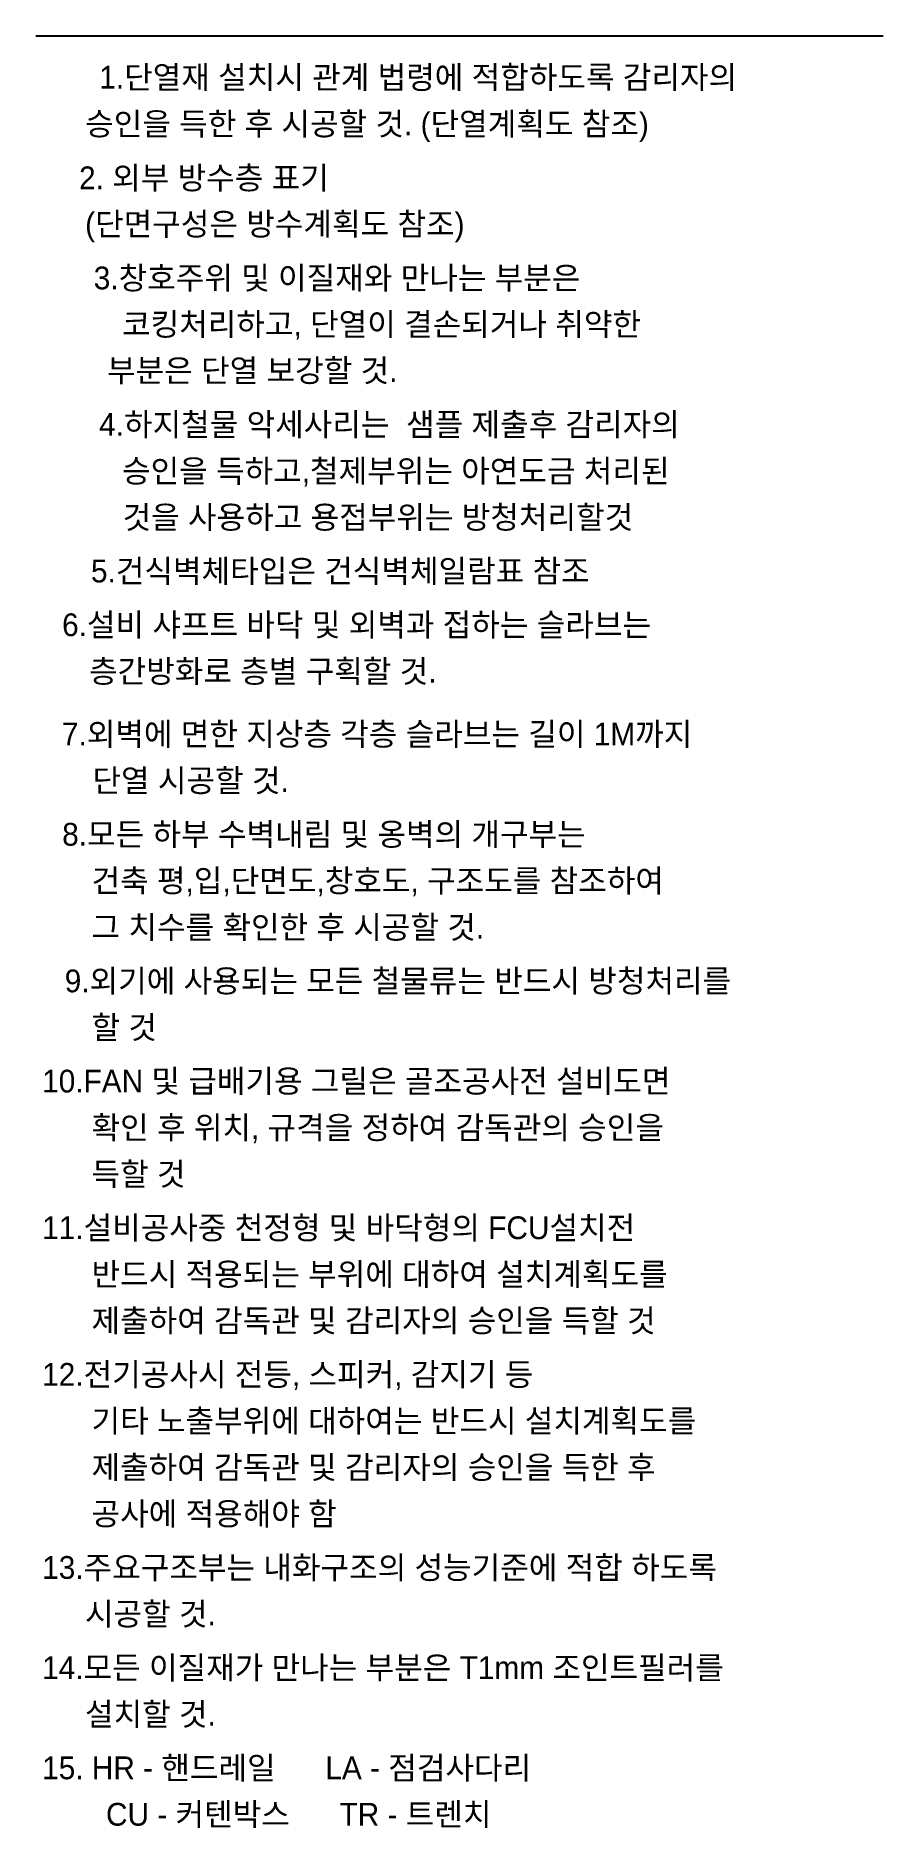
# Model space of a CAD drawing. Header units: millimetres. Extents: x -323 to 842, y -324 to 912.
# Drawn here: x 732 to 825, y 368.2 to 565 of the extents above; entities that cross this region are included whole.
import ezdxf
from ezdxf.enums import TextEntityAlignment as Align

# ---------------------------------------------------------------- set-up
doc = ezdxf.new("R2010")
doc.units = ezdxf.units.MM
doc.layers.add('A-TEXT-NOTE', color=7, linetype='Continuous')
doc.layers.add('NOPLOT', color=193, linetype='Continuous', plot=False)
doc.styles.add('Gtx', font='')
doc.styles.get('Gtx').set_extended_font_data('Dotum')

msp = doc.modelspace()

# ---------------------------------------------------------------- texts
at = {"layer": 'A-TEXT-NOTE', "style": 'Gtx'}
for s, p in [('1.단열재 설치시 관계 법령에 적합하도록 감리자의', (773.97, 560.49)), ('2. 외부 방수층 표기', (750.45, 549.44)), ('3.창호주위 및 이질재와 만나는 부분은 ', (765.52, 538.45)), (' 코킹처리하고, 단열이 결손되거나 취약한 ', (769.94, 533.27)), ('부분은 단열 보강할 것.', (755.75, 528.3)), ('4.하지철물 악세사리는  샘플 제출후 감리자의 ', (771.27, 522.37)), ('승인을 득하고,철제부위는 아연도금 처리된 ', (771.96, 517.16)), ('것을 사용하고 용접부위는 방청처리할것 ', (770, 512.19))]:
    msp.add_text(s, height=2.5, dxfattribs=at).set_placement(p, align=Align.MIDDLE)
for s, p in [('승인을 득한 후 시공할 것. (단열계획도 참조)', (737.41, 554.09)), ('(단면구성은 방수계획도 참조)', (737.41, 543.09))]:
    msp.add_text(s, height=2.5, dxfattribs=at).set_placement(p)
msp.add_text('5.건식벽체타입은 건식벽체일람표 참조', height=2.5, dxfattribs=at).set_placement((765.42, 504.99), align=Align.CENTER)
for s, p in [('6.설비 샤프트 바닥 및 외벽과 접하는 슬라브는 ', (734.88, 500.34)), ('층간방화로 층별 구획할 것.', (737.84, 495.24)), ('7.외벽에 면한 지상층 각층 슬라브는 길이 1M까지', (734.86, 488.34)), ('단열 시공할 것.', (738.21, 483.24)), ('8.모든 하부 수벽내림 및 옹벽의 개구부는', (734.89, 477.34)), ('건축 평,입,단면도,창호도, 구조도를 참조하여', (738.11, 472.24)), ('그 치수를 확인한 후 시공할 것.', (738.11, 467.14)), ('9.외기에 사용되는 모든 철물류는 반드시 방청처리를', (735.17, 461.24)), ('할 것', (738.11, 456.14)), ('10.FAN 및 급배기용 그릴은 골조공사전 설비도면', (732.69, 450.24)), ('확인 후 위치, 규격을 정하여 감독관의 승인을', (738.11, 445.14)), ('득할 것', (738.11, 440.04)), ('11.설비공사중 천정형 및 바닥형의 FCU설치전', (732.69, 434.14)), ('반드시 적용되는 부위에 대하여 설치계획도를', (738.11, 429.04)), ('제출하여 감독관 및 감리자의 승인을 득할 것', (738.11, 423.94)), ('12.전기공사시 전등, 스피커, 감지기 등', (732.69, 418.04)), ('기타 노출부위에 대하여는 반드시 설치계획도를', (738.11, 412.94)), ('제출하여 감독관 및 감리자의 승인을 득한 후', (738.11, 407.84)), ('공사에 적용해야 함', (738.11, 402.74)), ('13.주요구조부는 내화구조의 성능기준에 적합 하도록', (732.69, 396.84)), ('시공할 것.', (737.39, 391.74)), ('14.모든 이질재가 만나는 부분은 T1mm 조인트필러를', (732.69, 385.84)), ('설치할 것.', (737.39, 380.74)), ('15. HR - 핸드레일      LA - 점검사다리', (732.69, 374.84)), ('CU - 커텐박스      TR - 트렌치', (739.7, 369.74))]:
    msp.add_text(s, height=2.5, dxfattribs=at).set_placement(p, align=Align.MIDDLE_LEFT)

# ---------------------------------------------------------------- linework, layer by layer
at = {"layer": 'NOPLOT'}
msp.add_line((732, 565), (825, 565), dxfattribs=at)

msp.set_redraw_order([(e.dxf.handle, doc.entitydb.next_handle()) for e in msp.query("TEXT MTEXT ATTDEF DIMENSION ARC_DIMENSION")])  # texts and dimensions are drawn at this point

doc.saveas('drawing.dxf')
